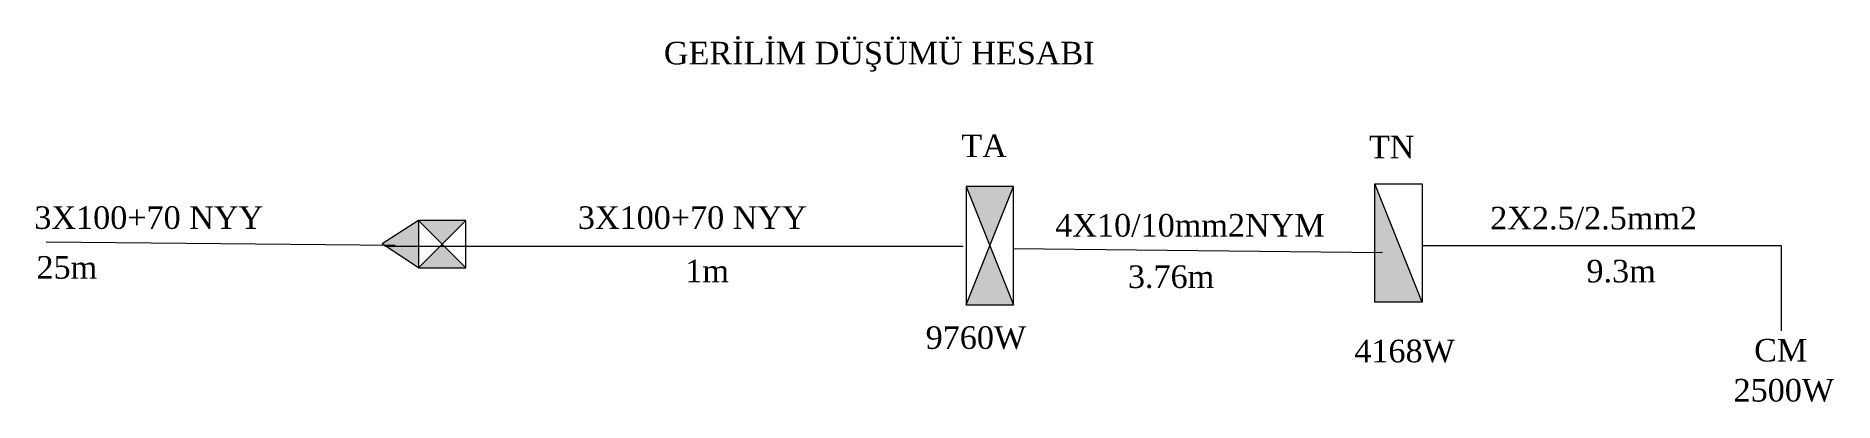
# Model space of a CAD drawing. Header units: millimetres. Extents: x -1928 to 11205, y 969 to 2843.
# Drawn here: x 10320 to 11205, y 1894 to 2075 of the extents above; entities that cross this region are included whole.
import ezdxf

# ---------------------------------------------------------------- set-up
doc = ezdxf.new("R2010")
doc.units = ezdxf.units.MM
doc.layers.add('BOŞ', color=7, linetype='Continuous', lineweight=20)
doc.styles.add('MEKAN', font='times.ttf')

msp = doc.modelspace()

# ---------------------------------------------------------------- texts
at = {"layer": 'BOŞ', "color": 3, "style": 'MEKAN'}
for s, height, p in [('GERİLİM DÜŞÜMÜ HESABI', 11.1382, (10628.82, 2060.51)), ('TA', 11.138, (10775.34, 2014.77)), (' TN', 11.138, (10971.92, 2014.19)), ('3X100+70 NYY', 11.1382, (10318.71, 1979.39)), ('3X100+70 NYY', 11.1382, (10586.45, 1979.39)), ('4X10/10mm2NYM', 11.1382, (10821.63, 1975.58)), ('2X2.5/2.5mm2', 11.1382, (11035.87, 1979.13)), (' 25m', 11.138, (10315.56, 1954.84)), ('1m', 11.138, (10639.4, 1953.07)), ('3.76m', 11.138, (10857.4, 1950.24)), ('9.3m', 11.138, (11083.3, 1953.01)), ('9760W', 11.138, (10757.77, 1920.22)), ('4168W', 11.138, (10968.93, 1913.59)), ('CM', 11.138, (11165.88, 1913.98)), ('2500W', 11.138, (11155.75, 1894.24))]:
    msp.add_text(s, height=height, dxfattribs=at).set_placement(p)

# ---------------------------------------------------------------- hatches: boundary and pattern name
at = {"layer": 'BOŞ'}
h = msp.add_hatch(color=3, dxfattribs=at)
h.paths.add_polyline_path([(10789.39, 1971.15), (10801.05, 2000.31), (10777.73, 2000.31)])
h.paths.add_polyline_path([(10801.05, 1941.99), (10789.39, 1971.15), (10777.73, 1941.99)])
for points in [[(10978.98, 2001.6), (10978.98, 1943.28), (11002.31, 1943.28)], [(10490.04, 1972.03), (10507.88, 1960.12), (10507.88, 1983.45)], [(10801.05, 1941.99), (10789.39, 1971.15), (10777.73, 1941.99)]]:
    msp.add_hatch(color=3, dxfattribs=at).paths.add_polyline_path(points)
h = msp.add_hatch(color=3, dxfattribs=at)
h.paths.add_polyline_path([(10519.55, 1971.78), (10531.21, 1983.45), (10507.88, 1983.45)])
h.paths.add_polyline_path([(10531.21, 1960.12), (10519.55, 1971.78), (10507.88, 1960.12)])
h.paths.add_polyline_path([(10507.88, 1983.45), (10490.04, 1972.03), (10507.88, 1960.12)])

# ---------------------------------------------------------------- linework, layer by layer
at = {"layer": 'BOŞ', "color": 3}
for p, q in [((10777.73, 2000.31), (10801.05, 1941.99)), ((10777.73, 1941.99), (10801.05, 2000.31)), ((11002.31, 1943.28), (10978.98, 2001.6)), ((10507.88, 1983.45), (10490.04, 1972.03)), ((10531.21, 1960.12), (10507.88, 1983.45)), ((10531.21, 1983.45), (10507.88, 1960.12)), ((10496.54, 1971.16), (10324.62, 1972.8)), ((10507.88, 1960.12), (10490.04, 1972.03)), ((10776.31, 1970.68), (10491.38, 1970.68)), ((10520.17, 1971.16), (10518.93, 1971.16)), ((10801.05, 1969.72), (10982.79, 1967.73)), ((11002.31, 1971.24), (11179.2, 1971.24)), ((11179.2, 1971.24), (11179.2, 1929.14))]:
    msp.add_line(p, q, dxfattribs=at)
for points in [[(10777.73, 2000.31), (10777.73, 1941.99), (10801.05, 1941.99), (10801.05, 2000.31)], [(11002.31, 2001.6), (11002.31, 1943.28), (10978.98, 1943.28), (10978.98, 2001.6)], [(10507.88, 1983.45), (10507.88, 1960.12), (10531.21, 1960.12), (10531.21, 1983.45)]]:
    msp.add_lwpolyline(points, close=True, dxfattribs=at)

msp.set_redraw_order([(e.dxf.handle, doc.entitydb.next_handle()) for e in msp.query("TEXT MTEXT ATTDEF DIMENSION ARC_DIMENSION")])  # texts and dimensions are drawn at this point

doc.saveas('drawing.dxf')
